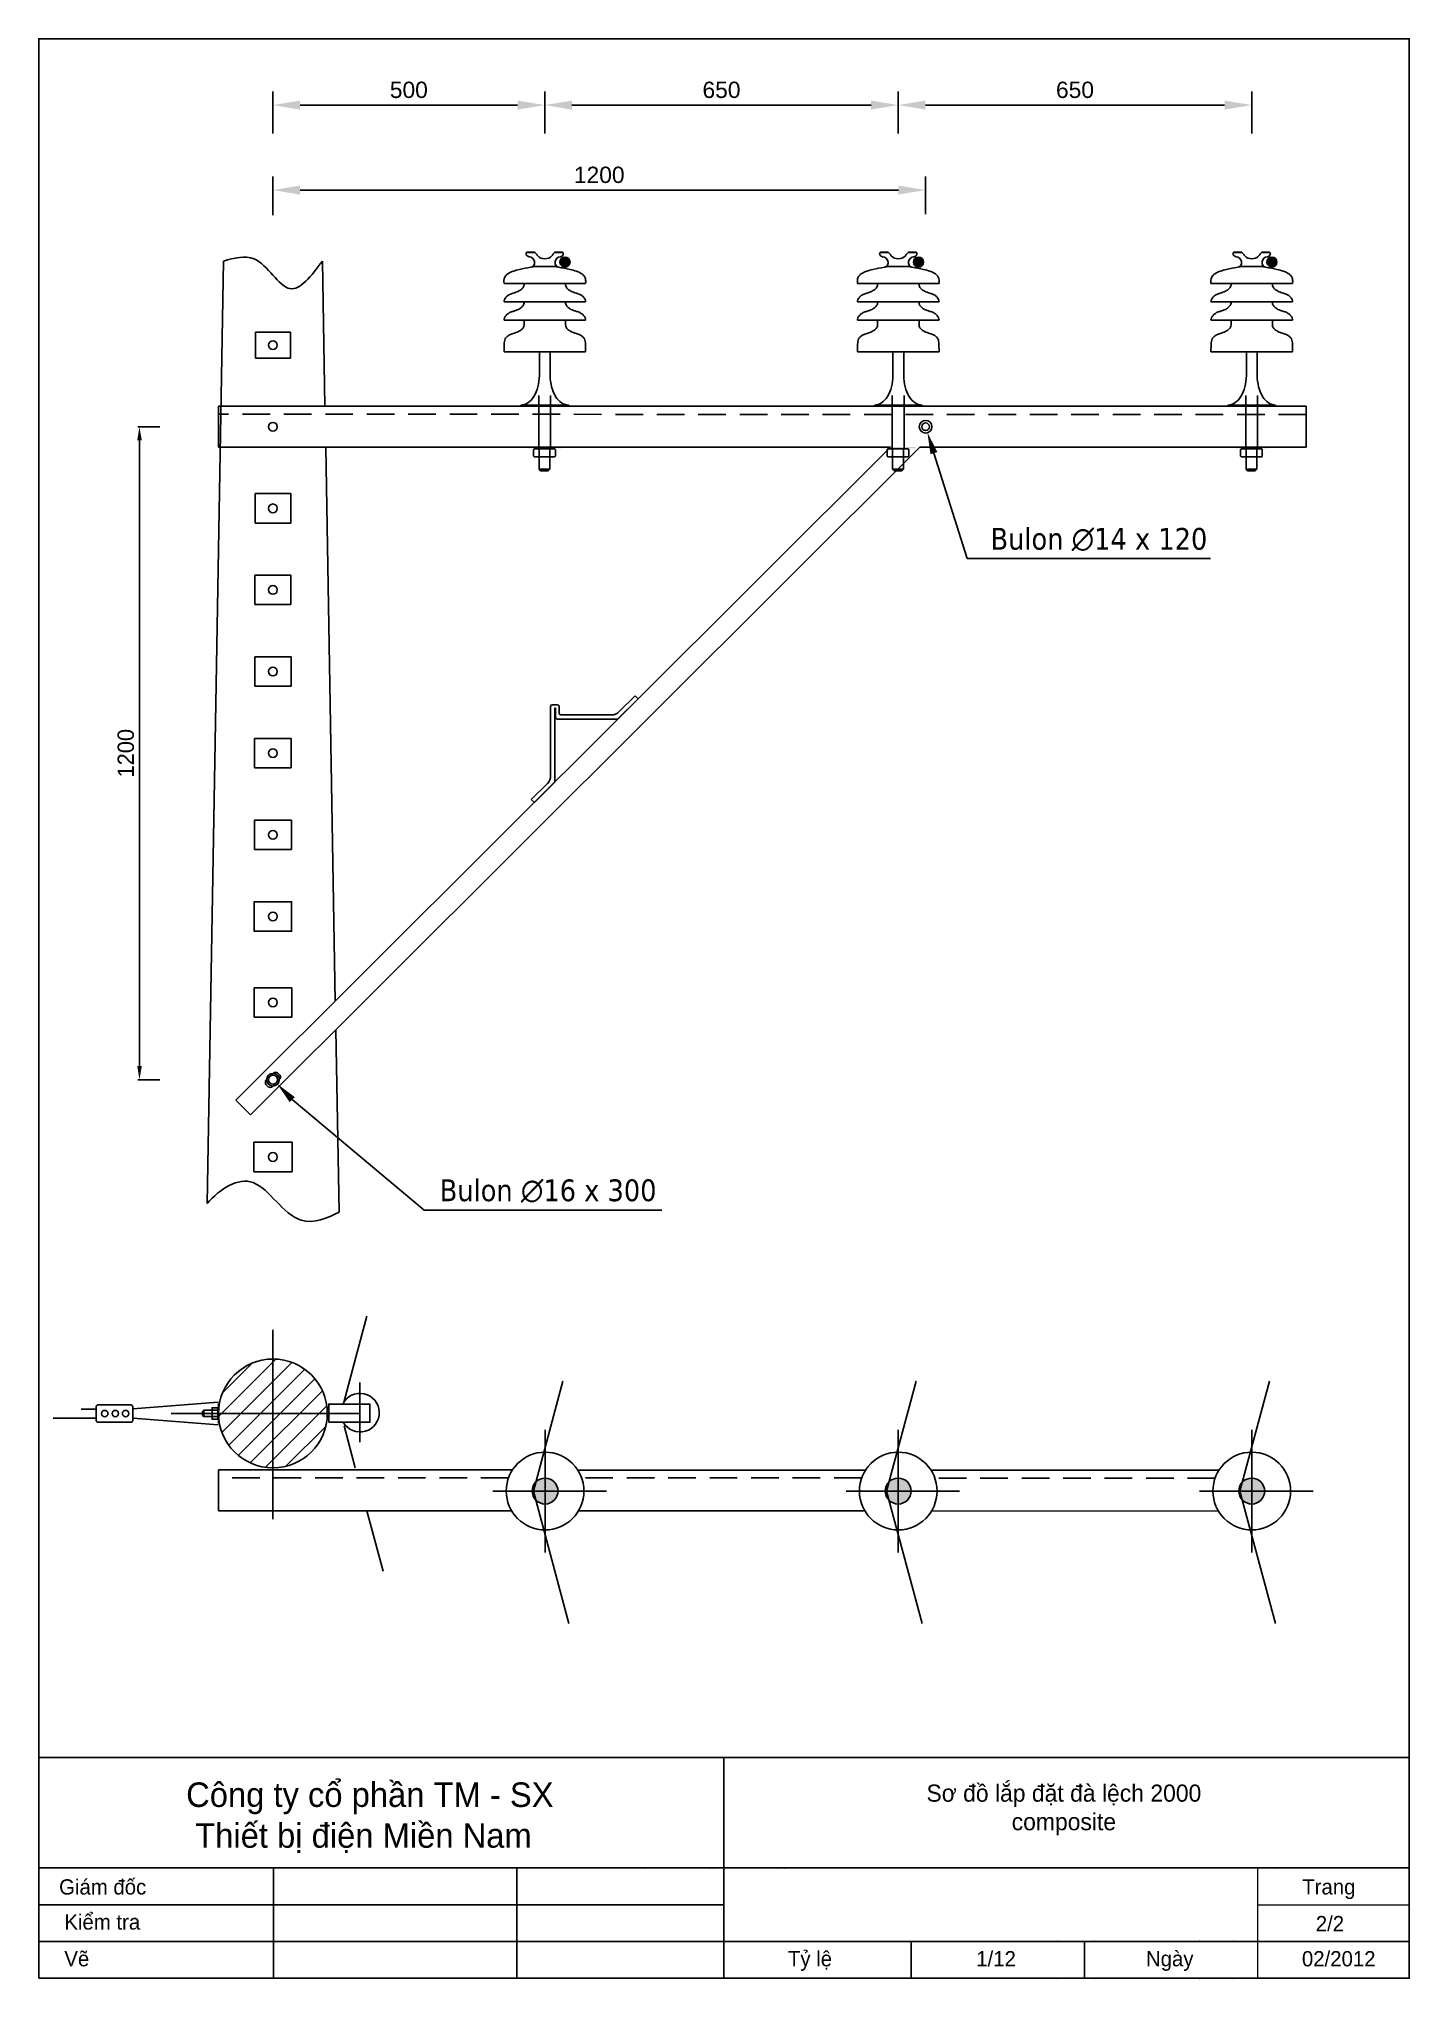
# Model space of a CAD drawing. Header units: millimetres. Extents: x -11779 to 14914, y -8990 to 11168.
# Drawn here: x -3825 to -1305, y 0 to 3564 of the extents above; entities that cross this region are included whole.
import ezdxf

# ---------------------------------------------------------------- set-up
doc = ezdxf.new("R2010")
doc.units = ezdxf.units.MM
doc.header["$LTSCALE"] = 2
for name, pattern in [('ACAD_ISO04W100', [30, 24, -3, 0, -3]), ('DASHDOTX2', [50.8, 25.4, -12.7, 0, -12.7]), ('DASHED2', [9.525, 6.35, -3.175])]:
    doc.linetypes.add(name, pattern=pattern)
doc.layers.add('DUONG KICH THUOC', color=140, linetype='Continuous', lineweight=20)
doc.styles.add('Standard1', font='VNARIAL_0.TTF')
doc.dimstyles.new('Da22', dxfattribs={"dimscale": 20, "dimtxt": 2.5, "dimasz": 2.5, "dimexe": 1.25, "dimexo": 0.625, "dimtad": 1, "dimtxsty": 'Standard1', "dimcen": 2.5, "dimclrd": 140, "dimclre": 140, "dimadec": 0, "dimazin": 0, "dimtfac": 1, "dimtmove": 0, "dimatfit": 3, "dimfxl": 1, "dimarcsym": 0})
doc.dimstyles.get("Standard").update_dxf_attribs({"dimtxt": 30, "dimasz": 25, "dimexe": 3, "dimexo": 10, "dimgap": 10, "dimtad": 2, "dimtoh": 1, "dimdec": 0, "dimzin": 0, "dimdsep": 46, "dimtxsty": 'Standard', "dimcen": 0, "dimadec": 0, "dimazin": 0, "dimtfac": 1, "dimtdec": 0, "dimtofl": 0, "dimtmove": 0, "dimatfit": 3, "dimfxl": 1, "dimtolj": 1, "dimtzin": 0, "dimarcsym": 0})

msp = doc.modelspace()

# ---------------------------------------------------------------- texts
at = {"lineweight": -3, "char_height": 40, "attachment_point": 5}
for s, insert in [('\\A1;{\\fTahoma|b0|i0|c0|p34;Bulon }∅{\\fTahoma|b0|i0|c0|p34;14 x 120}', (-1876.1, 2643.8)), ('\\A1;{\\fTahoma|b0|i0|c0|p34;Bulon }∅{\\fTahoma|b0|i0|c0|p34;16 x 300}', (-2888.9, 1446.6))]:
    msp.add_mtext(s, dxfattribs=dict(at, insert=insert))
at = {"lineweight": -3}
for s, insert, char_height, width, attachment_point in [('{\\fVNI-Avo|b0|i0|c0|p2;Coâng ty coå phaàn TM - SX \\P Thieát bò ñieän Mieàn Nam}', (-3554.5, 229.8), 45, 1608.854, 7), ('{\\fVNI-Avo|b0|i0|c0|p2;Sô ñoà laép ñaët ñaø leäch 2000 \\Pcomposite }', (-1940.5, 309.1), 31.5, 1608.854, 5), ('{\\fVNI-Avo|b0|i0|c0|p2;Giaùm ñoác}', (-3788.1, 181.7), 28, 398.11, 1), ('{\\fVNI-Avo|b0|i0|c0|p2;Trang }', (-1502.2, 181.8), 28, 261.139, 1), ('{\\fVNI-Avo|b0|i0|c0|p2;Kieåm tra}', (-3778.4, 117.3), 28, 261.139, 1), ('{\\fVNI-Avo|b0|i0|c0|p2;2/2}', (-1477.3, 114.3), 28, 261.139, 1), ('{\\fVNI-Avo|b0|i0|c0|p2;Veõ}', (-3778.4, 49.8), 28, 261.139, 1), ('{\\fVNI-Avo|b0|i0|c0|p2;Tyû leä}', (-2447.9, 49.8), 28, 261.139, 1), ('{\\fVNI-Avo|b0|i0|c0|p2;1/12}', (-2101.6, 49.8), 28, 261.139, 1), ('{\\fVNI-Avo|b0|i0|c0|p2;Ngaøy}', (-1789.6, 49.8), 28, 261.139, 1), ('{\\fVNI-Avo|b0|i0|c0|p2;02/2012}', (-1502.8, 49.8), 28, 261.139, 1)]:
    msp.add_mtext(s, dxfattribs=dict(at, insert=insert, char_height=char_height, width=width, attachment_point=attachment_point))

# ---------------------------------------------------------------- blocks, each defined once
blk = doc.blocks.new('*D78')
at = {"layer": 'Defpoints', "color": 0}
for p in [(-3592.7, 2851.1), (-3640.3, 1651.1), (-3592.7, 1651.1)]:
    blk.add_point(p, dxfattribs=at)
at = {"layer": 'DUONG KICH THUOC', "color": 0, "lineweight": -2}
for p, q in [((-3602.7, 2851.1), (-3643.3, 2851.1)), ((-3640.3, 2826.1), (-3640.3, 1676.1)), ((-3602.7, 1651.1), (-3643.3, 1651.1))]:
    blk.add_line(p, q, dxfattribs=at)
at = {"layer": 'DUONG KICH THUOC', "color": 0}
for points in [[(-3644.4, 2826.1), (-3636.1, 2826.1), (-3640.3, 2851.1)], [(-3644.4, 1676.1), (-3636.1, 1676.1), (-3640.3, 1651.1)]]:
    blk.add_solid(points, dxfattribs=at)
at = {"layer": 'DUONG KICH THUOC', "color": 0, "insert": (-3665.3, 2251.1), "char_height": 30, "attachment_point": 5, "rotation": 90}
blk.add_mtext('\\A1;1200', dxfattribs=at)
blk = doc.blocks.new('s')
blk.add_hatch(color=7).paths.add_polyline_path([(14443.5, 6234.2, 1), (14462, 6234.2, 1)])
for p, q in [((14382.2, 6251.7), (14397.8, 6251.7)), ((14433.4, 6251.7), (14449, 6251.7)), ((14371.7, 5971.4), (14371.7, 5969.1)), ((14371.7, 5969.1), (14459.5, 5969.1)), ((14459.5, 5971.4), (14459.5, 5969.1))]:
    blk.add_line(p, q)
at = {"linetype": 'ByBlock'}
for p, q in [((14405.6, 6069.1), (14405.6, 6025.7)), ((14425.6, 6069.1), (14425.6, 6025.7))]:
    blk.add_line(p, q, dxfattribs=at)
for points in [[(14396.7, 6235.1, 0.337424), (14386.8, 6244, -0.211057), (14382.2, 6246.6, -0.340135), (14382.2, 6251.7, -0.246264), (14384, 6252.5), (14386.9, 6252.5)], [(14386.9, 6252.5), (14395.2, 6252.5, -0.06584), (14396.5, 6252.4, -0.087773), (14397.5, 6251.9, -0.058275), (14398.8, 6250.8, -0.018165), (14400, 6249.3, -0.03775), (14400.8, 6248, 0.047611), (14402.6, 6245.8, 0.231095), (14415.6, 6240.3, 0.231095)], [(14444.2, 6252.5), (14435.9, 6252.5, 0.06584), (14434.7, 6252.4, 0.087773), (14433.6, 6251.9, 0.058275), (14432.4, 6250.8, 0.018165), (14431.2, 6249.3, 0.03775), (14430.3, 6248, -0.047611), (14428.6, 6245.8, -0.231095), (14415.6, 6240.3, -0.231095)], [(14434.5, 6235.1, -0.337424), (14444.4, 6244, 0.211057), (14449, 6246.6, 0.340135), (14449, 6251.7, 0.246264), (14447.2, 6252.5), (14444.2, 6252.5)], [(14340.6, 6194.6), (14340.4, 6199, -0.148875), (14342.5, 6207.5, -0.066857), (14346.4, 6211.7, -0.06371), (14351, 6214.7, -0.044677), (14357.5, 6217.2, -0.032002), (14368.9, 6220.5, -0.01374), (14390, 6224.6, 0.291093), (14396.5, 6230.6, 0.130747), (14396.7, 6233.5, -0.093283), (14396.7, 6235.1, -0.753403)], [(14415.6, 6225.8), (14395.8, 6225.8, 0.033151), (14393.8, 6225.7, 0.016241), (14392.4, 6225.4, 0.091652), (14391.9, 6225.2, -0.049885), (14391.5, 6225, -0.646958)], [(14415.5, 6225.8), (14435.3, 6225.8, -0.033151), (14437.3, 6225.7, -0.016241), (14438.7, 6225.4, -0.091652), (14439.3, 6225.2, 0.049885), (14439.7, 6225, 0.646958)], [(14490.6, 6194.6), (14490.8, 6199, 0.148875), (14488.6, 6207.5, 0.066857), (14484.8, 6211.7, 0.06371), (14480.2, 6214.7, 0.044677), (14473.7, 6217.2, 0.032002), (14462.2, 6220.5, 0.01374), (14441.2, 6224.6, -0.291093), (14434.7, 6230.6, -0.130747), (14434.5, 6233.5, 0.093283), (14434.5, 6235.1, 0.753403)], [(14340.6, 6161), (14340.8, 6162.7, -0.122381), (14342.5, 6167.4, -0.066857), (14346.4, 6171.7, -0.06371), (14351, 6174.7, -0.044677), (14357.5, 6177.1, 0.044368), (14367.4, 6180.9, 0.07946), (14373.7, 6185.3, 0.118349), (14377.2, 6190.6, 0.130747), (14377.4, 6193.5, -0.062505), (14377.3, 6194.6, -0.062505)], [(14490.6, 6161), (14490.4, 6162.7, 0.122381), (14488.6, 6167.4, 0.066857), (14484.8, 6171.7, 0.06371), (14480.2, 6174.7, 0.044677), (14473.7, 6177.1, -0.044368), (14463.7, 6180.9, -0.07946), (14457.4, 6185.3, -0.118349), (14454, 6190.6, -0.130747), (14453.8, 6193.5, 0.062505), (14453.9, 6194.6, 0.062505)], [(14340.6, 6127.5), (14340.8, 6129.1, -0.122381), (14342.5, 6133.9, -0.066857), (14346.4, 6138.2, -0.06371), (14351, 6141.2, -0.044677), (14357.5, 6143.6, 0.044368), (14367.4, 6147.3, 0.07946), (14373.7, 6151.7, 0.118349), (14377.2, 6157.1, 0.130747), (14377.4, 6159.9, -0.062505), (14377.3, 6161, -0.062505)], [(14490.6, 6127.5), (14490.4, 6129.1, 0.122381), (14488.6, 6133.9, 0.066857), (14484.8, 6138.2, 0.06371), (14480.2, 6141.2, 0.044677), (14473.7, 6143.6, -0.044368), (14463.7, 6147.3, -0.07946), (14457.4, 6151.7, -0.118349), (14454, 6157.1, -0.130747), (14453.8, 6159.9, 0.062505), (14453.9, 6161, 0.062505)], [(14340.6, 6069.1), (14340.8, 6083.6, -0.06401), (14342.5, 6093.2, -0.066857), (14346.4, 6097.4, -0.06371), (14351, 6100.4, -0.044677), (14357.5, 6102.9, 0.044368), (14367.4, 6106.6, 0.07946), (14373.7, 6111, 0.118349), (14377.2, 6116.3, 0.037487), (14377.4, 6126.4, -0.062505), (14377.3, 6127.5, -0.062505)], [(14490.6, 6069.1), (14490.4, 6083.6, 0.06401), (14488.6, 6093.2, 0.066857), (14484.8, 6097.4, 0.06371), (14480.2, 6100.4, 0.044677), (14473.7, 6102.9, -0.044368), (14463.7, 6106.6, -0.07946), (14457.4, 6111, -0.118349), (14454, 6116.3, -0.037487), (14453.8, 6126.4, 0.062505), (14453.9, 6127.5, 0.062505)]]:
    blk.add_lwpolyline(points, format="xyb")
for points in [[(14490.6, 6194.6), (14340.6, 6194.6)], [(14490.6, 6161), (14340.6, 6161)], [(14490.6, 6127.5), (14340.6, 6127.5)], [(14490.6, 6069.1), (14340.6, 6069.1)], [(14459.5, 5971.4), (14371.7, 5971.4)]]:
    blk.add_lwpolyline(points)
blk.add_circle((14452.7, 6234.2), 9.27)
at = {"extrusion": (0, 0, -1)}
blk.add_ellipse((14371.7, 6025.7), major_axis=(0, 54.3), ratio=0.624144, start_param=1.570796, end_param=3.141593, dxfattribs=at)
blk.add_ellipse((14459.5, 6025.7), major_axis=(0, 54.3), ratio=0.624144, start_param=1.570796, end_param=3.141593)
blk = doc.blocks.new('*D90')
at = {"layer": 'Defpoints', "color": 0, "ltscale": 2}
for p in [(-3394.9, 3442.2), (-2895.1, 3422.5), (-3394.9, 3355.7)]:
    blk.add_point(p, dxfattribs=at)
at = {"layer": 'DUONG KICH THUOC', "color": 140, "lineweight": -2, "ltscale": 2}
for p, q in [((-3394.9, 3389.7), (-3394.9, 3467.2)), ((-2895.1, 3456.5), (-2895.1, 3467.2)), ((-2945.1, 3442.2), (-3344.9, 3442.2))]:
    blk.add_line(p, q, dxfattribs=at)
at = {"layer": 'DUONG KICH THUOC', "color": 140, "ltscale": 2}
for points in [[(-3344.9, 3450.5), (-3344.9, 3433.8), (-3394.9, 3442.2)], [(-2945.1, 3450.5), (-2945.1, 3433.8), (-2895.1, 3442.2)]]:
    blk.add_solid(points, dxfattribs=at)
at = {"layer": 'DUONG KICH THUOC', "color": 0, "ltscale": 2, "insert": (-3145, 3470), "char_height": 30, "attachment_point": 5, "style": 'Standard1'}
blk.add_mtext('500', dxfattribs=at)
blk = doc.blocks.new('*D91')
at = {"layer": 'Defpoints', "color": 0, "ltscale": 2}
for p in [(-2245.1, 3442.2), (-2245.1, 3388.5), (-2895.1, 3355.7)]:
    blk.add_point(p, dxfattribs=at)
at = {"layer": 'DUONG KICH THUOC', "color": 140, "lineweight": -2, "ltscale": 2}
for p, q in [((-2895.1, 3389.7), (-2895.1, 3467.2)), ((-2245.1, 3422.5), (-2245.1, 3467.2)), ((-2845.1, 3442.2), (-2295.1, 3442.2))]:
    blk.add_line(p, q, dxfattribs=at)
at = {"layer": 'DUONG KICH THUOC', "color": 140, "ltscale": 2}
for points in [[(-2845.1, 3450.5), (-2845.1, 3433.8), (-2895.1, 3442.2)], [(-2295.1, 3450.5), (-2295.1, 3433.8), (-2245.1, 3442.2)]]:
    blk.add_solid(points, dxfattribs=at)
at = {"layer": 'DUONG KICH THUOC', "color": 0, "ltscale": 2, "insert": (-2570.1, 3470), "char_height": 30, "attachment_point": 5, "style": 'Standard1'}
blk.add_mtext('650', dxfattribs=at)
blk = doc.blocks.new('*D92')
at = {"layer": 'Defpoints', "color": 0, "ltscale": 2}
for p in [(-1595.1, 3442.2), (-2245.1, 3355.7), (-1595.1, 3355.7)]:
    blk.add_point(p, dxfattribs=at)
at = {"layer": 'DUONG KICH THUOC', "color": 140, "lineweight": -2, "ltscale": 2}
for p, q in [((-2245.1, 3389.7), (-2245.1, 3467.2)), ((-1595.1, 3389.7), (-1595.1, 3467.2)), ((-2195.1, 3442.2), (-1645.1, 3442.2))]:
    blk.add_line(p, q, dxfattribs=at)
at = {"layer": 'DUONG KICH THUOC', "color": 140, "ltscale": 2}
for points in [[(-2195.1, 3450.5), (-2195.1, 3433.8), (-2245.1, 3442.2)], [(-1645.1, 3450.5), (-1645.1, 3433.8), (-1595.1, 3442.2)]]:
    blk.add_solid(points, dxfattribs=at)
at = {"layer": 'DUONG KICH THUOC', "color": 0, "ltscale": 2, "insert": (-1920.1, 3470), "char_height": 30, "attachment_point": 5, "style": 'Standard1'}
blk.add_mtext('650', dxfattribs=at)
blk = doc.blocks.new('*D93')
at = {"layer": 'Defpoints', "color": 0, "ltscale": 2}
for p in [(-2194.9, 3286), (-2194.9, 3207.7), (-3394.9, 3205.8)]:
    blk.add_point(p, dxfattribs=at)
at = {"layer": 'DUONG KICH THUOC', "color": 140, "lineweight": -2, "ltscale": 2}
for p, q in [((-3394.9, 3239.8), (-3394.9, 3311)), ((-3344.9, 3286), (-2244.9, 3286)), ((-2194.9, 3241.7), (-2194.9, 3311))]:
    blk.add_line(p, q, dxfattribs=at)
at = {"layer": 'DUONG KICH THUOC', "color": 140, "ltscale": 2}
for points in [[(-3344.9, 3294.3), (-3344.9, 3277.6), (-3394.9, 3286)], [(-2244.9, 3294.3), (-2244.9, 3277.6), (-2194.9, 3286)]]:
    blk.add_solid(points, dxfattribs=at)
at = {"layer": 'DUONG KICH THUOC', "color": 0, "ltscale": 2, "insert": (-2794.9, 3313.8), "char_height": 30, "attachment_point": 5, "style": 'Standard1'}
blk.add_mtext('1200', dxfattribs=at)

# ---------------------------------------------------------------- dimensions: what is measured, and where the dimension line sits
at = {"layer": 'DUONG KICH THUOC', "color": 140, "ltscale": 2}
for base, p1, p2, picture, middle in [((-3394.9, 3442.2), (-2895.1, 3422.5), (-3394.9, 3355.7), '*D90', (-3145, 3470)), ((-2245.1, 3442.2), (-2895.1, 3355.7), (-2245.1, 3388.5), '*D91', (-2570.1, 3470)), ((-1595.1, 3442.2), (-2245.1, 3355.7), (-1595.1, 3355.7), '*D92', (-1920.1, 3470)), ((-2194.9, 3286), (-3394.9, 3205.8), (-2194.9, 3207.7), '*D93', (-2794.9, 3313.8))]:
    dim = msp.add_linear_dim(base=base, p1=p1, p2=p2, dimstyle='Da22', override={"dimtxt": 1.5, "dimexo": 1.7, "dimtoh": 1, "dimdec": 0, "dimtdec": 0, "dimtmove": 1}, dxfattribs=at)
    dim.commit()
    dim.dimension.update_dxf_attribs({"geometry": picture, "text_midpoint": middle})
at = {"layer": 'DUONG KICH THUOC'}
dim = msp.add_linear_dim(base=(-3640.3, 1651.1), p1=(-3592.7, 2851.1), p2=(-3592.7, 1651.1), angle=90, dimstyle='Standard', dxfattribs=at)
dim.commit()
dim.dimension.update_dxf_attribs({"geometry": '*D78', "text_midpoint": (-3665.3, 2251.1)})

# ---------------------------------------------------------------- hatches: boundary and pattern name
for points in [[(-2863.5, 2813.6), (-2926.3, 2813.6), (-2926.3, 2811.1), (-2863.5, 2811.1)], [(-2213.5, 2813.6), (-2276.3, 2813.6), (-2276.3, 2811.1), (-2213.5, 2811.1)], [(-1563.5, 2813.6), (-1626.3, 2813.6), (-1626.3, 2811.1), (-1563.5, 2811.1)]]:
    msp.add_hatch(color=256).paths.add_polyline_path(points)
h = msp.add_hatch()
h.set_pattern_fill('ANSI31', color=140, scale=8, style=0)
h.set_pattern_definition([(45, (-16928.086, -3025.424), (-17.96051, 17.96051), [])])
edge = h.paths.add_edge_path()
edge.add_arc((-3394.9, 1037.8), 100, 0, 360)
h = msp.add_hatch(color=256)
edge = h.paths.add_edge_path()
edge.add_arc((-2894.5, 895.2), 23.8, 0, 360)
h = msp.add_hatch(color=256)
edge = h.paths.add_edge_path()
edge.add_arc((-2245.1, 895.2), 23.8, 0, 360)
h = msp.add_hatch(color=256)
edge = h.paths.add_edge_path()
edge.add_arc((-1595.1, 895.2), 23.8, 0, 360)

# ---------------------------------------------------------------- linework, layer by layer
for p, q in [((-3485.8, 3155.5), (-3516, 1423.5)), ((-3303.9, 3155.5), (-3299.2, 2888.6)), ((-3427.1, 3025.1), (-3427.1, 2977.1)), ((-3427.1, 3025.1), (-3362.6, 3025.1)), ((-3362.6, 3025.1), (-3362.6, 2977.1)), ((-3427.1, 2977.1), (-3362.6, 2977.1)), ((-3297.9, 2813.6), (-3280.2, 1795.7)), ((-2905.6, 2804.2), (-2905.6, 2797.6)), ((-2903.6, 2795.6), (-2887.6, 2795.6)), ((-2885.6, 2804.2), (-2885.6, 2797.6)), ((-2255.6, 2804.2), (-2255.6, 2797.6)), ((-2253.6, 2795.6), (-2237.6, 2795.6)), ((-2235.6, 2804.2), (-2235.6, 2797.6)), ((-1605.6, 2804.2), (-1605.6, 2797.6)), ((-1603.6, 2795.6), (-1587.6, 2795.6)), ((-1585.6, 2804.2), (-1585.6, 2797.6)), ((-2905.6, 2773.2), (-2885.6, 2773.2)), ((-2905.6, 2773.2), (-2902.6, 2770.2)), ((-2885.6, 2773.2), (-2888.6, 2770.2)), ((-2255.6, 2773.2), (-2235.6, 2773.2)), ((-2255.6, 2773.2), (-2252.6, 2770.2)), ((-2235.6, 2773.2), (-2238.6, 2770.2)), ((-1605.6, 2773.2), (-1585.6, 2773.2)), ((-1605.6, 2773.2), (-1602.6, 2770.2)), ((-1585.6, 2773.2), (-1588.6, 2770.2)), ((-3427.6, 2728.1), (-3427.7, 2674.1)), ((-3427.6, 2728.1), (-3362.1, 2728.1)), ((-3362.1, 2728.1), (-3362, 2674.1)), ((-3427.7, 2674.1), (-3362, 2674.1)), ((-3427.9, 2578.1), (-3428, 2524.1)), ((-3427.9, 2578.1), (-3361.8, 2578.1)), ((-3361.8, 2578.1), (-3361.7, 2524.1)), ((-3428, 2524.1), (-3361.7, 2524.1)), ((-3428.2, 2428.1), (-3428.3, 2374.1)), ((-3428.2, 2428.1), (-3361.5, 2428.1)), ((-3361.5, 2428.1), (-3361.4, 2374.1)), ((-3428.3, 2374.1), (-3361.4, 2374.1)), ((-3428.5, 2278.1), (-3428.6, 2224.1)), ((-3428.5, 2278.1), (-3361.2, 2278.1)), ((-3361.2, 2278.1), (-3361.1, 2224.1)), ((-3428.6, 2224.1), (-3361.1, 2224.1)), ((-3428.8, 2128.1), (-3428.9, 2074.1)), ((-3428.8, 2128.1), (-3360.9, 2128.1)), ((-3360.9, 2128.1), (-3360.8, 2074.1)), ((-3428.9, 2074.1), (-3360.8, 2074.1)), ((-3430.1, 1978.1), (-3359.6, 1978.1)), ((-3429.1, 1978.1), (-3429.3, 1924.1)), ((-3360.6, 1978.1), (-3360.5, 1924.1)), ((-3430.1, 1924.1), (-3359.6, 1924.1)), ((-3429.5, 1820.1), (-3429.6, 1766.1)), ((-3429.5, 1820.1), (-3360.2, 1820.1)), ((-3360.2, 1820.1), (-3360.1, 1766.1)), ((-3429.6, 1766.1), (-3360.1, 1766.1)), ((-3279.2, 1743), (-3273.4, 1408)), ((-3430.1, 1536.1), (-3430.1, 1482.1)), ((-3430.1, 1536.1), (-3359.6, 1536.1)), ((-3359.6, 1536.1), (-3359.6, 1482.1)), ((-3430.1, 1482.1), (-3359.6, 1482.1)), ((-3394.9, 843.7), (-3394.9, 1191.4)), ((-3233.7, 1037.8), (-3582.3, 1037.8)), ((-2894.5, 782.5), (-2894.5, 1007.9)), ((-2245.1, 782.5), (-2245.1, 1007.9)), ((-1595.1, 782.5), (-1595.1, 1007.9)), ((-2954.6, 933.9), (-3494.9, 934.1)), ((-2305.3, 933.6), (-2834.4, 933.8)), ((-1655.4, 933.4), (-2184.8, 933.6)), ((-2990.6, 895.2), (-2781.8, 895.2)), ((-2341.1, 895.2), (-2132.3, 895.2)), ((-1691.1, 895.2), (-1482.3, 895.2)), ((-3494.9, 859.1), (-2956.1, 858.9)), ((-2833, 858.8), (-2306.4, 858.7)), ((-2183.7, 858.6), (-1656.3, 858.4))]:
    msp.add_line(p, q)
at = {"lineweight": -3}
for p, q in [((-3494.9, 2888.6), (-1495.1, 2888.6)), ((-3494.9, 2813.6), (-3494.9, 2888.6)), ((-1495.1, 2888.6), (-1495.1, 2813.6)), ((-2259.3, 2813.6), (-3494.9, 2813.6)), ((-3463.2, 1613.3), (-2259.3, 2813.6)), ((-2205.5, 2813.6), (-3436.4, 1586.3)), ((-1495.1, 2813.6), (-2205.5, 2813.6)), ((-2118.1, 2608.8), (-2179.5, 2802.5)), ((-1671.1, 2608.8), (-2118.1, 2608.8)), ((-3407.7, 1642.5), (-3403.4, 1638.2)), ((-3393.8, 1663.3), (-3407.2, 1650)), ((-3395.9, 1638.6), (-3382.5, 1651.9)), ((-3382.1, 1659.4), (-3386.4, 1663.7)), ((-3463.2, 1613.3), (-3436.4, 1586.3)), ((-3116.5, 1411.6), (-3359.4, 1614.5)), ((-2679.5, 1411.6), (-3116.5, 1411.6)), ((-1305.5, 472.4), (-1305.5, 0)), ((-3825.5, 405.3), (-1305.5, 405.3)), ((-2565.5, 405.3), (-2565.5, 0)), ((-2196.1, 202.5), (-3825.5, 202.5)), ((-3394, 202.5), (-3394, 0)), ((-2946.4, 202.5), (-2946.4, 0)), ((-1549.9, 202.5), (-2196.1, 202.5)), ((-1549.9, 202.5), (-1305.5, 202.5)), ((-2565.5, 135), (-3825.5, 135)), ((-2565.5, 67.5), (-3825.5, 67.5)), ((-2715.9, 67.5), (-2715.9, 67.5)), ((-2715.9, 67.5), (-2715.9, 67.5)), ((-2715.9, 67.5), (-2715.9, 67.5)), ((-2597.4, 67.5), (-2597.4, 67.5)), ((-2597.4, 67.5), (-2597.4, 67.5)), ((-2597.4, 67.5), (-2597.4, 67.5)), ((-2565.5, 67.5), (-1305.5, 67.5)), ((-2221.6, 67.5), (-2221.6, 0)), ((-1902.6, 67.5), (-1902.6, 0)), ((-2077.5, 0), (-2849.5, 0)), ((-2597.4, 0), (-2597.4, 0)), ((-2597.4, 0), (-2597.4, 0)), ((-2597.4, 0), (-2597.4, 0)), ((-2077.5, 0), (-1305.5, 0))]:
    msp.add_line(p, q, dxfattribs=at)
at = {"color": 140, "linetype": 'ACAD_ISO04W100', "ltscale": 2}
for p, q in [((-2906.2, 2908.6), (-2906.2, 2798.6)), ((-2884.2, 2908.6), (-2884.2, 2798.6)), ((-2256.2, 2908.6), (-2256.2, 2798.6)), ((-2234.2, 2908.6), (-2234.2, 2798.6)), ((-1606.2, 2908.6), (-1606.2, 2798.6)), ((-1584.2, 2908.6), (-1584.2, 2798.6))]:
    msp.add_line(p, q, dxfattribs=at)
at = {"color": 140, "linetype": 'DASHED2', "ltscale": 4}
for p, q in [((-1495.1, 2873.4), (-3494.9, 2874.1)), ((-2961.7, 919.4), (-3494.9, 919.6)), ((-2312.4, 919.2), (-2827.3, 919.3)), ((-1662.4, 918.9), (-2177.7, 919.1))]:
    msp.add_line(p, q, dxfattribs=at)
at = {"linetype": 'DASHDOTX2'}
for p, q in [((-2902.6, 2770.2), (-2888.6, 2770.2)), ((-2252.6, 2770.2), (-2238.6, 2770.2)), ((-1602.6, 2770.2), (-1588.6, 2770.2))]:
    msp.add_line(p, q, dxfattribs=at)
at = {"color": 7}
for p, q in [((-2758.6, 2327.3), (-2729.1, 2356.8)), ((-2729.1, 2356.8), (-2723.4, 2351.1)), ((-2884.4, 2209.7), (-2884.4, 2337)), ((-2881.4, 2340), (-2871.4, 2340)), ((-2876.5, 2333.8), (-2876.5, 2308.3)), ((-2875.5, 2333.8), (-2875.5, 2318.4)), ((-2868.4, 2337), (-2868.4, 2324.4)), ((-2865.4, 2321.4), (-2772.7, 2321.4)), ((-2761.1, 2313.4), (-2723.4, 2351.1)), ((-2876.4, 2198.1), (-2876.4, 2307.7)), ((-2870.5, 2313.4), (-2761.1, 2313.4)), ((-2919.8, 2166.1), (-2890.3, 2195.6)), ((-2914.1, 2160.4), (-2876.4, 2198.1)), ((-2919.8, 2166.1), (-2914.1, 2160.4)), ((-3222.3, 1216.6), (-3243.1, 1138.8)), ((-3243.1, 1138.8), (-3264.1, 1060.6)), ((-2861.8, 1097.2), (-2916, 895.2)), ((-2212.3, 1097.2), (-2266.4, 895.2)), ((-1562.6, 1097.2), (-1616.8, 895.2)), ((-3719.5, 1045.4), (-3747.8, 1045.4)), ((-3495.7, 1058.3), (-3652.7, 1046.3)), ((-3719.8, 1029), (-3799.1, 1029)), ((-3495.7, 1017.1), (-3652.7, 1029)), ((-3264.1, 1014.9), (-3243.4, 937.8)), ((-3494.9, 934.1), (-3494.9, 859.1)), ((-2916, 895.2), (-2850.7, 651.8)), ((-2266.4, 895.2), (-2201.2, 651.8)), ((-1616.8, 895.3), (-1551.6, 651.9)), ((-3222.3, 859), (-3192.5, 747.7))]:
    msp.add_line(p, q, dxfattribs=at)
at = {"color": 140}
for p, q in [((-3234.8, 984.9), (-3234.8, 1094.9)), ((-3522.1, 1043.6), (-3524.1, 1041.6)), ((-3524.1, 1041.6), (-3524.1, 1034.2)), ((-3524.1, 1034.2), (-3522.1, 1032.2)), ((-3496.5, 1043.6), (-3522.1, 1043.6)), ((-3522.1, 1043.6), (-3522.1, 1032.2)), ((-3494.9, 1056.3), (-3494.9, 1019.3)), ((-3522.1, 1032.2), (-3496.2, 1032.2))]:
    msp.add_line(p, q, dxfattribs=at)
at = {"linetype": 'Continuous'}
msp.add_line((-3394.9, 937.8), (-3394.9, 920.2), dxfattribs=at)
msp.add_line((-3394.9, 937.8), (-3394.9, 920.2), dxfattribs=at)
at = {"color": 7}
msp.add_lwpolyline([(-3825.5, 0), (-3825.5, 3564), (-1305.5, 3564), (-1305.5, 0), (-3825.5, 0)], close=True, dxfattribs=at)
for points in [[(-2905.6, 2810.7), (-2905.6, 2797.6, -0.414214), (-2907.6, 2795.6), (-2913.6, 2795.6, -0.414214), (-2915.6, 2797.6), (-2915.6, 2808.7, -0.414214), (-2913.6, 2810.7), (-2877.6, 2810.7, -0.414214), (-2875.6, 2808.7), (-2875.6, 2797.6, -0.414214), (-2877.6, 2795.6), (-2883.6, 2795.6, -0.414214), (-2885.6, 2797.6), (-2885.6, 2810.7)], [(-2255.6, 2810.7), (-2255.6, 2797.6, -0.414214), (-2257.6, 2795.6), (-2263.6, 2795.6, -0.414214), (-2265.6, 2797.6), (-2265.6, 2808.7, -0.414214), (-2263.6, 2810.7), (-2227.6, 2810.7, -0.414214), (-2225.6, 2808.7), (-2225.6, 2797.6, -0.414214), (-2227.6, 2795.6), (-2233.6, 2795.6, -0.414214), (-2235.6, 2797.6), (-2235.6, 2810.7)], [(-1605.6, 2810.7), (-1605.6, 2797.6, -0.414214), (-1607.6, 2795.6), (-1613.6, 2795.6, -0.414214), (-1615.6, 2797.6), (-1615.6, 2808.7, -0.414214), (-1613.6, 2810.7), (-1577.6, 2810.7, -0.414214), (-1575.6, 2808.7), (-1575.6, 2797.6, -0.414214), (-1577.6, 2795.6), (-1583.6, 2795.6, -0.414214), (-1585.6, 2797.6), (-1585.6, 2810.7)]]:
    msp.add_lwpolyline(points, format="xyb")
for points in [[(-2905.6, 2797.6), (-2905.6, 2773.2)], [(-2885.6, 2797.6), (-2885.6, 2773.2)], [(-2255.6, 2797.6), (-2255.6, 2773.2)], [(-2235.6, 2797.6), (-2235.6, 2773.2)], [(-1605.6, 2797.6), (-1605.6, 2773.2)], [(-1585.6, 2797.6), (-1585.6, 2773.2)]]:
    msp.add_lwpolyline(points)
msp.add_lwpolyline([(-2875.5, 2333.8, 1), (-2876.5, 2333.8, 1)], format="xyb", dxfattribs=at)
msp.add_lwpolyline([(-3652.8, 1050.4), (-3652.8, 1024.7, -0.414214), (-3655.8, 1021.7), (-3716.8, 1021.7, -0.414214), (-3719.8, 1024.7), (-3719.8, 1050.4, -0.414214), (-3716.8, 1053.4), (-3655.8, 1053.4, -0.414214)], format="xyb", close=True, dxfattribs=at)
at = {"color": 140}
for points in [[(-3496.3, 1048.3), (-3506.9, 1048.3), (-3506.9, 1027.2), (-3496.3, 1027.2)], [(-3292.2, 1021.5), (-3216.7, 1021.5), (-3216.7, 1055), (-3292.2, 1055)]]:
    msp.add_lwpolyline(points, close=True, dxfattribs=at)
at = {"lineweight": -3}
for centre, radius in [((-3394.9, 3001.1), 8), ((-3394.9, 2851.1), 8), ((-2194.9, 2851.1), 11.7), ((-2194.9, 2851.1), 7), ((-3394.9, 2701.1), 8), ((-3394.9, 2551.1), 8), ((-3394.9, 2401.1), 8), ((-3394.9, 2251.1), 8), ((-3394.9, 2101.1), 8), ((-3394.9, 1951.1), 8), ((-3394.9, 1793.1), 8), ((-3394.9, 1651.1), 11.7), ((-3394.9, 1651.1), 8.42), ((-3394.9, 1509.1), 8)]:
    msp.add_circle(centre, radius, dxfattribs=at)
for centre, radius in [((-3394.9, 1037.8), 100), ((-2894.5, 895.2), 71.4), ((-2245.1, 895.2), 71.4), ((-1595.1, 895.2), 71.4), ((-2894.5, 895.2), 23.8), ((-2245.1, 895.2), 23.8), ((-1595.1, 895.2), 23.8)]:
    msp.add_circle(centre, radius)
at = {"color": 7}
for centre in [(-3704.2, 1037.6), (-3684.7, 1037.6), (-3665.8, 1037.6)]:
    msp.add_circle(centre, 5.89, dxfattribs=at)
for centre, start, end in [((-2903.6, 2797.6), 180, 270), ((-2887.6, 2797.6), 270, 0), ((-2253.6, 2797.6), 180, 270), ((-2237.6, 2797.6), 270, 0), ((-1603.6, 2797.6), 180, 270), ((-1587.6, 2797.6), 270, 0)]:
    msp.add_arc(centre, 2, start, end)
for centre, radius, start, end in [((-2881.4, 2337), 3, 90, 180), ((-2870.5, 2318.4), 5, 180, 270), ((-2871.4, 2337), 3, 0, 90), ((-2865.4, 2324.4), 3, 180, 270), ((-2772.7, 2341.4), 20, 270, 315), ((-2904.4, 2209.7), 20, 315, 360)]:
    msp.add_arc(centre, radius, start, end, dxfattribs=at)
at = {"lineweight": -3}
for centre, start, end in [((-3403.2, 1646), 134.1456, 217.3768), ((-3389.9, 1659.2), 52.316, 135.5472), ((-3386.6, 1655.9), 314.1456, 37.3768), ((-3399.9, 1642.7), 232.316, 315.5472)]:
    msp.add_arc(centre, 5.68, start, end, dxfattribs=at)
at = {"color": 140}
msp.add_arc((-3234.8, 1039.3), 35.5, 210.0961, 153.6734, dxfattribs=at)
msp.add_spline([(-3485.8, 3155.5), (-3429.5, 3159.5), (-3363.9, 3104.9), (-3303.9, 3155.5)], degree=3)
msp.add_open_spline([(-3516, 1423.5), (-3492, 1450.5), (-3424.8, 1495.8), (-3358.6, 1369.6), (-3293.3, 1396.9), (-3273.4, 1408)], degree=3, knots=[19.514469, 19.514469, 19.514469, 19.514469, 125.030322, 236.78194, 315.160633, 315.160633, 315.160633, 315.160633])
at = {"lineweight": -3}
for p in [(-2710.7, 202.5), (-2592.2, 202.5), (-2585, 202.5), (-2466.4, 202.5), (-2453.4, 202.5), (-1549.9, 202.5), (-1951.4, 67.5), (-1884.5, 67.5), (-1691.5, 67.5), (-1628.5, 67.5), (-1951.4, 0), (-1884.5, 0), (-1691.5, 0), (-1628.5, 0)]:
    msp.add_point(p, dxfattribs=at)
for points in [[(-2173.1, 2804.5), (-2185.8, 2800.5), (-2191.5, 2840.6)], [(-3354.5, 1619.1), (-3364.2, 1609.9), (-3387, 1643.4)]]:
    msp.add_solid(points)
at = {"layer": 'DUONG KICH THUOC', "color": 0, "lineweight": 20, "ltscale": 2}
for p, q in [((-1305.5, 405.3), (-3825.5, 405.3)), ((-1583.7, 0), (-1583.7, 202.5)), ((-1583.7, 135), (-1305.5, 135))]:
    msp.add_line(p, q, dxfattribs=at)

# ---------------------------------------------------------------- block references
at = {"color": 140}
for p in [(-17310.6, -3080.5), (-16660.6, -3080.5), (-16010.6, -3080.5)]:
    msp.add_blockref('s', p, dxfattribs=at)

msp.set_redraw_order([(e.dxf.handle, doc.entitydb.next_handle()) for e in msp.query("TEXT MTEXT ATTDEF DIMENSION ARC_DIMENSION")])  # texts and dimensions are drawn at this point

doc.saveas('drawing.dxf')
